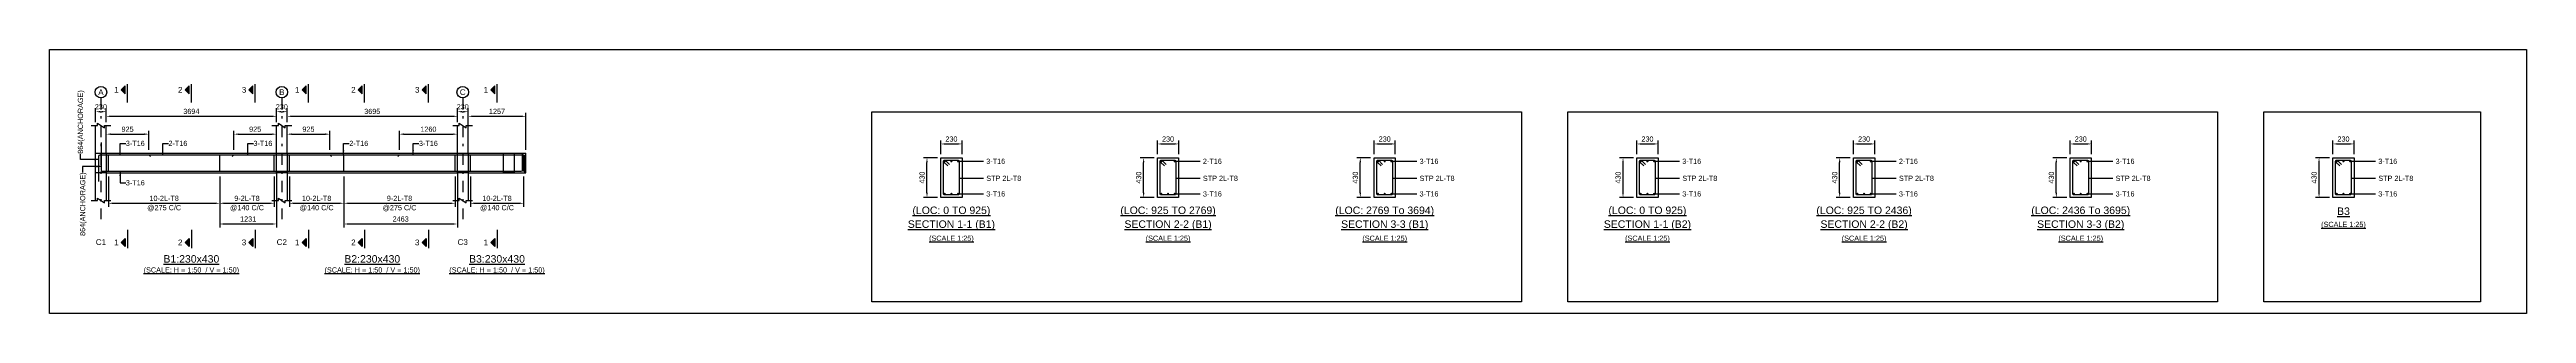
# Model space of a CAD drawing. Header units: inches. Extents: x -2000 to 105472, y -209440 to 3300.
# Drawn here: x -2000 to 105472, y -8160 to 3300 of the extents above; entities that cross this region are included whole.
import ezdxf
from ezdxf.enums import TextEntityAlignment as Align

# ---------------------------------------------------------------- set-up
doc = ezdxf.new("R2010")
doc.units = ezdxf.units.IN
doc.header["$LTSCALE"] = 1000
doc.header["$MEASUREMENT"] = 0
doc.linetypes.add('SCCenter', pattern=[1.2, 0.5, -0.3, 0.1, -0.3])
for name, color, linetype in [('Concrete Line', 2, 'Continuous'), ('Cut Line', 31, 'Continuous'), ('Dimension', 31, 'Continuous'), ('Grid', 8, 'Continuous'), ('Labels', 4, 'Continuous'), ('Labels_Support', 4, 'Continuous'), ('Link', 225, 'Continuous'), ('Reinforcement', 4, 'Continuous'), ('Schedule Border', 60, 'Continuous'), ('Section Mark', 5, 'Continuous'), ('Solid', 25, 'Continuous'), ('Text', 31, 'Continuous'), ('Text_Scale', 31, 'Continuous')]:
    doc.layers.add(name, color=color, linetype=linetype)
doc.styles.add('SC-SansSerif', font='SansSerif')
doc.styles.get("Standard").update_dxf_attribs({"font": 'txt.shx'})
doc.dimstyles.new('SCBBSDimStyl', dxfattribs={"dimtxt": 225, "dimasz": 200, "dimexe": 150, "dimexo": 150, "dimgap": 100, "dimtad": 1, "dimtoh": 1, "dimdec": 0, "dimzin": 0, "dimdsep": 46, "dimtxsty": 'SC-SansSerif', "dimcen": 0.09, "dimclrd": 8, "dimclre": 8, "dimclrt": 31, "dimadec": 0, "dimazin": 0, "dimtfac": 1, "dimtdec": 0, "dimtix": 1, "dimtofl": 0, "dimtmove": 0, "dimatfit": 3, "dimfxl": 1, "dimtolj": 1, "dimtzin": 0, "dimarcsym": 0})
doc.dimstyles.get("Standard").update_dxf_attribs({"dimtxt": 0.18, "dimasz": 200, "dimexe": 0.18, "dimexo": 0.0625, "dimgap": 0.09, "dimtad": 0, "dimtih": 1, "dimtoh": 1, "dimdec": 4, "dimzin": 0, "dimdsep": 46, "dimtxsty": 'Standard', "dimcen": 0.09, "dimadec": 0, "dimazin": 0, "dimtfac": 1, "dimtdec": 4, "dimtofl": 0, "dimtmove": 0, "dimatfit": 3, "dimfxl": 1, "dimtolj": 1, "dimtzin": 0, "dimarcsym": 0})

# ---------------------------------------------------------------- blocks, each defined once
blk = doc.blocks.new('*D0')
at = {"color": 8, "linetype": 'ByBlock', "lineweight": -2}
for p, q in [((560, -2210), (560, -3525)), ((5385, -2210), (5385, -3525)), ((760, -3375), (5185, -3375))]:
    blk.add_line(p, q, dxfattribs=at)
at = {"color": 8}
for points in [[(560, -3375), (760, -3342), (760, -3408)], [(5385, -3375), (5185, -3408), (5185, -3342)]]:
    blk.add_solid(points, dxfattribs=at)
at = {"layer": 'DEFPOINTS', "color": 31}
for p in [(560, -2060), (5385, -2060), (560, -3375)]:
    blk.add_point(p, dxfattribs=at)
at = {"color": 31, "char_height": 225, "attachment_point": 5, "style": 'SC-SansSerif'}
for s, insert in [('\\A1;10-2L-T8', (2973, -3162)), ('\\A1;@275 C/C', (2973, -3588))]:
    blk.add_mtext(s, dxfattribs=dict(at, insert=insert))
blk = doc.blocks.new('*D1')
at = {"color": 8, "linetype": 'ByBlock', "lineweight": -2}
for p, q in [((5385, -2210), (5385, -3525)), ((7748, -2210), (7748, -3525)), ((5585, -3375), (7548, -3375))]:
    blk.add_line(p, q, dxfattribs=at)
at = {"color": 8}
for points in [[(5385, -3375), (5585, -3342), (5585, -3408)], [(7748, -3375), (7548, -3408), (7548, -3342)]]:
    blk.add_solid(points, dxfattribs=at)
at = {"layer": 'DEFPOINTS', "color": 31}
for p in [(5385, -2060), (7748, -2060), (5385, -3375)]:
    blk.add_point(p, dxfattribs=at)
at = {"color": 31, "char_height": 225, "attachment_point": 5, "style": 'SC-SansSerif'}
for s, insert in [('\\A1;9-2L-T8', (6567, -3162)), ('\\A1;@140 C/C', (6567, -3588))]:
    blk.add_mtext(s, dxfattribs=dict(at, insert=insert))
blk = doc.blocks.new('*D2')
at = {"color": 8, "linetype": 'ByBlock', "lineweight": -2}
for p, q in [((5385, -2210), (5385, -4425)), ((7848, -2210), (7848, -4425)), ((5585, -4275), (7648, -4275))]:
    blk.add_line(p, q, dxfattribs=at)
at = {"color": 8}
for points in [[(5385, -4275), (5585, -4242), (5585, -4308)], [(7848, -4275), (7648, -4308), (7648, -4242)]]:
    blk.add_solid(points, dxfattribs=at)
at = {"layer": 'DEFPOINTS', "color": 31}
for p in [(5385, -2060), (7848, -2060), (5385, -4275)]:
    blk.add_point(p, dxfattribs=at)
at = {"color": 31, "insert": (6617, -4062), "char_height": 225, "attachment_point": 5, "style": 'SC-SansSerif'}
blk.add_mtext('\\A1;1231', dxfattribs=at)
blk = doc.blocks.new('*D3')
at = {"color": 8, "linetype": 'ByBlock', "lineweight": -2}
for p, q in [((8408, -2210), (8408, -3525)), ((10771, -2210), (10771, -3525)), ((8608, -3375), (10571, -3375))]:
    blk.add_line(p, q, dxfattribs=at)
at = {"color": 8}
for points in [[(8408, -3375), (8608, -3342), (8608, -3408)], [(10771, -3375), (10571, -3408), (10571, -3342)]]:
    blk.add_solid(points, dxfattribs=at)
at = {"layer": 'DEFPOINTS', "color": 31}
for p in [(8408, -2060), (10771, -2060), (8408, -3375)]:
    blk.add_point(p, dxfattribs=at)
at = {"color": 31, "char_height": 225, "attachment_point": 5, "style": 'SC-SansSerif'}
for s, insert in [('\\A1;10-2L-T8', (9590, -3162)), ('\\A1;@140 C/C', (9590, -3588))]:
    blk.add_mtext(s, dxfattribs=dict(at, insert=insert))
blk = doc.blocks.new('*D4')
at = {"color": 8, "linetype": 'ByBlock', "lineweight": -2}
for p, q in [((10771, -2210), (10771, -3525)), ((15598, -2210), (15598, -3525)), ((10971, -3375), (15398, -3375))]:
    blk.add_line(p, q, dxfattribs=at)
at = {"color": 8}
for points in [[(10771, -3375), (10971, -3342), (10971, -3408)], [(15598, -3375), (15398, -3408), (15398, -3342)]]:
    blk.add_solid(points, dxfattribs=at)
at = {"layer": 'DEFPOINTS', "color": 31}
for p in [(10771, -2060), (15598, -2060), (10771, -3375)]:
    blk.add_point(p, dxfattribs=at)
at = {"color": 31, "char_height": 225, "attachment_point": 5, "style": 'SC-SansSerif'}
for s, insert in [('\\A1;9-2L-T8', (13185, -3162)), ('\\A1;@275 C/C', (13185, -3588))]:
    blk.add_mtext(s, dxfattribs=dict(at, insert=insert))
blk = doc.blocks.new('*D5')
at = {"color": 8, "linetype": 'ByBlock', "lineweight": -2}
for p, q in [((10771, -2210), (10771, -4425)), ((15698, -2210), (15698, -4425)), ((10971, -4275), (15498, -4275))]:
    blk.add_line(p, q, dxfattribs=at)
at = {"color": 8}
for points in [[(10771, -4275), (10971, -4242), (10971, -4308)], [(15698, -4275), (15498, -4308), (15498, -4242)]]:
    blk.add_solid(points, dxfattribs=at)
at = {"layer": 'DEFPOINTS', "color": 31}
for p in [(10771, -2060), (15698, -2060), (10771, -4275)]:
    blk.add_point(p, dxfattribs=at)
at = {"color": 31, "insert": (13235, -4062), "char_height": 225, "attachment_point": 5, "style": 'SC-SansSerif'}
blk.add_mtext('\\A1;2463', dxfattribs=at)
blk = doc.blocks.new('*D6')
at = {"color": 8, "linetype": 'ByBlock', "lineweight": -2}
for p, q in [((16258, -2210), (16258, -3525)), ((18572, -2210), (18572, -3525)), ((16458, -3375), (18372, -3375))]:
    blk.add_line(p, q, dxfattribs=at)
at = {"color": 8}
for points in [[(16258, -3375), (16458, -3342), (16458, -3408)], [(18572, -3375), (18372, -3408), (18372, -3342)]]:
    blk.add_solid(points, dxfattribs=at)
at = {"layer": 'DEFPOINTS', "color": 31}
for p in [(16258, -2060), (18572, -2060), (16258, -3375)]:
    blk.add_point(p, dxfattribs=at)
at = {"color": 31, "char_height": 225, "attachment_point": 5, "style": 'SC-SansSerif'}
for s, insert in [('\\A1;10-2L-T8', (17415, -3162)), ('\\A1;@140 C/C', (17415, -3588))]:
    blk.add_mtext(s, dxfattribs=dict(at, insert=insert))
blk = doc.blocks.new('*D7')
at = {"color": 8, "linetype": 'ByBlock', "lineweight": -2}
for p, q in [((460, -1050), (460, -225)), ((660, -375), (2110, -375)), ((2310, -1050), (2310, -225))]:
    blk.add_line(p, q, dxfattribs=at)
at = {"color": 8}
for points in [[(460, -375), (660, -342), (660, -408)], [(2310, -375), (2110, -408), (2110, -342)]]:
    blk.add_solid(points, dxfattribs=at)
at = {"layer": 'DEFPOINTS', "color": 31}
for p in [(460, -375), (460, -1200), (2310, -1200)]:
    blk.add_point(p, dxfattribs=at)
at = {"color": 31, "insert": (1385, -162), "char_height": 225, "attachment_point": 5, "style": 'SC-SansSerif'}
blk.add_mtext('\\A1;925', dxfattribs=at)
blk = doc.blocks.new('*D8')
at = {"color": 8, "linetype": 'ByBlock', "lineweight": -2}
for p, q in [((5997, -1050), (5997, -225)), ((6197, -375), (7647, -375)), ((7847, -1050), (7847, -225))]:
    blk.add_line(p, q, dxfattribs=at)
at = {"color": 8}
for points in [[(5997, -375), (6197, -342), (6197, -408)], [(7847, -375), (7647, -408), (7647, -342)]]:
    blk.add_solid(points, dxfattribs=at)
at = {"layer": 'DEFPOINTS', "color": 31}
for p in [(5997, -375), (5997, -1200), (7847, -1200)]:
    blk.add_point(p, dxfattribs=at)
at = {"color": 31, "insert": (6922, -162), "char_height": 225, "attachment_point": 5, "style": 'SC-SansSerif'}
blk.add_mtext('\\A1;925', dxfattribs=at)
blk = doc.blocks.new('*D9')
at = {"color": 8, "linetype": 'ByBlock', "lineweight": -2}
for p, q in [((8308, -1050), (8308, -225)), ((8508, -375), (9958, -375)), ((10158, -1050), (10158, -225))]:
    blk.add_line(p, q, dxfattribs=at)
at = {"color": 8}
for points in [[(8308, -375), (8508, -342), (8508, -408)], [(10158, -375), (9958, -408), (9958, -342)]]:
    blk.add_solid(points, dxfattribs=at)
at = {"layer": 'DEFPOINTS', "color": 31}
for p in [(8308, -375), (8308, -1200), (10158, -1200)]:
    blk.add_point(p, dxfattribs=at)
at = {"color": 31, "insert": (9233, -162), "char_height": 225, "attachment_point": 5, "style": 'SC-SansSerif'}
blk.add_mtext('\\A1;925', dxfattribs=at)
blk = doc.blocks.new('*D10')
at = {"color": 8, "linetype": 'ByBlock', "lineweight": -2}
for p, q in [((13179, -1050), (13179, -225)), ((13379, -375), (15499, -375)), ((15699, -1050), (15699, -225))]:
    blk.add_line(p, q, dxfattribs=at)
at = {"color": 8}
for points in [[(13179, -375), (13379, -342), (13379, -408)], [(15699, -375), (15499, -408), (15499, -342)]]:
    blk.add_solid(points, dxfattribs=at)
at = {"layer": 'DEFPOINTS', "color": 31}
for p in [(13179, -375), (13179, -1200), (15699, -1200)]:
    blk.add_point(p, dxfattribs=at)
at = {"color": 31, "insert": (14439, -162), "char_height": 225, "attachment_point": 5, "style": 'SC-SansSerif'}
blk.add_mtext('\\A1;1260', dxfattribs=at)
blk = doc.blocks.new('*D11')
at = {"color": 8, "linetype": 'ByBlock', "lineweight": -2}
for p, q in [((36672, -1250), (36672, -650)), ((36872, -800), (37392, -800)), ((37592, -1250), (37592, -650))]:
    blk.add_line(p, q, dxfattribs=at)
at = {"color": 8}
for points in [[(36672, -800), (36872, -767), (36872, -833)], [(37592, -800), (37392, -833), (37392, -767)]]:
    blk.add_solid(points, dxfattribs=at)
at = {"layer": 'DEFPOINTS', "color": 31}
for p in [(36672, -800), (36672, -1400), (37592, -1400)]:
    blk.add_point(p, dxfattribs=at)
at = {"color": 31, "insert": (37132, -588), "char_height": 225, "attachment_point": 5, "style": 'SC-SansSerif'}
blk.add_mtext('\\A1;230', dxfattribs=at)
blk = doc.blocks.new('*D12')
at = {"color": 8, "linetype": 'ByBlock', "lineweight": -2}
for p, q in [((36522, -1400), (35922, -1400)), ((36072, -2920), (36072, -1600)), ((36522, -3120), (35922, -3120))]:
    blk.add_line(p, q, dxfattribs=at)
at = {"color": 8}
for points in [[(36072, -1400), (36105, -1600), (36038, -1600)], [(36072, -3120), (36038, -2920), (36105, -2920)]]:
    blk.add_solid(points, dxfattribs=at)
at = {"layer": 'DEFPOINTS', "color": 31}
for p in [(36672, -1400), (36072, -3120), (36672, -3120)]:
    blk.add_point(p, dxfattribs=at)
at = {"color": 31, "insert": (35859, -2260), "char_height": 225, "attachment_point": 5, "rotation": 90, "style": 'SC-SansSerif'}
blk.add_mtext('\\A1;430', dxfattribs=at)
blk = doc.blocks.new('*D13')
at = {"color": 8, "linetype": 'ByBlock', "lineweight": -2}
for p, q in [((46072, -1250), (46072, -650)), ((46272, -800), (46792, -800)), ((46992, -1250), (46992, -650))]:
    blk.add_line(p, q, dxfattribs=at)
at = {"color": 8}
for points in [[(46072, -800), (46272, -767), (46272, -833)], [(46992, -800), (46792, -833), (46792, -767)]]:
    blk.add_solid(points, dxfattribs=at)
at = {"layer": 'DEFPOINTS', "color": 31}
for p in [(46072, -800), (46072, -1400), (46992, -1400)]:
    blk.add_point(p, dxfattribs=at)
at = {"color": 31, "insert": (46532, -588), "char_height": 225, "attachment_point": 5, "style": 'SC-SansSerif'}
blk.add_mtext('\\A1;230', dxfattribs=at)
blk = doc.blocks.new('*D14')
at = {"color": 8, "linetype": 'ByBlock', "lineweight": -2}
for p, q in [((45922, -1400), (45322, -1400)), ((45472, -2920), (45472, -1600)), ((45922, -3120), (45322, -3120))]:
    blk.add_line(p, q, dxfattribs=at)
at = {"color": 8}
for points in [[(45472, -1400), (45505, -1600), (45438, -1600)], [(45472, -3120), (45438, -2920), (45505, -2920)]]:
    blk.add_solid(points, dxfattribs=at)
at = {"layer": 'DEFPOINTS', "color": 31}
for p in [(46072, -1400), (45472, -3120), (46072, -3120)]:
    blk.add_point(p, dxfattribs=at)
at = {"color": 31, "insert": (45259, -2260), "char_height": 225, "attachment_point": 5, "rotation": 90, "style": 'SC-SansSerif'}
blk.add_mtext('\\A1;430', dxfattribs=at)
blk = doc.blocks.new('*D15')
at = {"color": 8, "linetype": 'ByBlock', "lineweight": -2}
for p, q in [((55472, -1250), (55472, -650)), ((55672, -800), (56192, -800)), ((56392, -1250), (56392, -650))]:
    blk.add_line(p, q, dxfattribs=at)
at = {"color": 8}
for points in [[(55472, -800), (55672, -767), (55672, -833)], [(56392, -800), (56192, -833), (56192, -767)]]:
    blk.add_solid(points, dxfattribs=at)
at = {"layer": 'DEFPOINTS', "color": 31}
for p in [(55472, -800), (55472, -1400), (56392, -1400)]:
    blk.add_point(p, dxfattribs=at)
at = {"color": 31, "insert": (55932, -588), "char_height": 225, "attachment_point": 5, "style": 'SC-SansSerif'}
blk.add_mtext('\\A1;230', dxfattribs=at)
blk = doc.blocks.new('*D16')
at = {"color": 8, "linetype": 'ByBlock', "lineweight": -2}
for p, q in [((55322, -1400), (54722, -1400)), ((54872, -2920), (54872, -1600)), ((55322, -3120), (54722, -3120))]:
    blk.add_line(p, q, dxfattribs=at)
at = {"color": 8}
for points in [[(54872, -1400), (54905, -1600), (54838, -1600)], [(54872, -3120), (54838, -2920), (54905, -2920)]]:
    blk.add_solid(points, dxfattribs=at)
at = {"layer": 'DEFPOINTS', "color": 31}
for p in [(55472, -1400), (54872, -3120), (55472, -3120)]:
    blk.add_point(p, dxfattribs=at)
at = {"color": 31, "insert": (54659, -2260), "char_height": 225, "attachment_point": 5, "rotation": 90, "style": 'SC-SansSerif'}
blk.add_mtext('\\A1;430', dxfattribs=at)
blk = doc.blocks.new('*D17')
at = {"color": 8, "linetype": 'ByBlock', "lineweight": -2}
for p, q in [((66872, -1250), (66872, -650)), ((67072, -800), (67592, -800)), ((67792, -1250), (67792, -650))]:
    blk.add_line(p, q, dxfattribs=at)
at = {"color": 8}
for points in [[(66872, -800), (67072, -767), (67072, -833)], [(67792, -800), (67592, -833), (67592, -767)]]:
    blk.add_solid(points, dxfattribs=at)
at = {"layer": 'DEFPOINTS', "color": 31}
for p in [(66872, -800), (66872, -1400), (67792, -1400)]:
    blk.add_point(p, dxfattribs=at)
at = {"color": 31, "insert": (67332, -588), "char_height": 225, "attachment_point": 5, "style": 'SC-SansSerif'}
blk.add_mtext('\\A1;230', dxfattribs=at)
blk = doc.blocks.new('*D18')
at = {"color": 8, "linetype": 'ByBlock', "lineweight": -2}
for p, q in [((66722, -1400), (66122, -1400)), ((66272, -2920), (66272, -1600)), ((66722, -3120), (66122, -3120))]:
    blk.add_line(p, q, dxfattribs=at)
at = {"color": 8}
for points in [[(66272, -1400), (66305, -1600), (66238, -1600)], [(66272, -3120), (66238, -2920), (66305, -2920)]]:
    blk.add_solid(points, dxfattribs=at)
at = {"layer": 'DEFPOINTS', "color": 31}
for p in [(66872, -1400), (66272, -3120), (66872, -3120)]:
    blk.add_point(p, dxfattribs=at)
at = {"color": 31, "insert": (66059, -2260), "char_height": 225, "attachment_point": 5, "rotation": 90, "style": 'SC-SansSerif'}
blk.add_mtext('\\A1;430', dxfattribs=at)
blk = doc.blocks.new('*D19')
at = {"color": 8, "linetype": 'ByBlock', "lineweight": -2}
for p, q in [((76272, -1250), (76272, -650)), ((76472, -800), (76992, -800)), ((77192, -1250), (77192, -650))]:
    blk.add_line(p, q, dxfattribs=at)
at = {"color": 8}
for points in [[(76272, -800), (76472, -767), (76472, -833)], [(77192, -800), (76992, -833), (76992, -767)]]:
    blk.add_solid(points, dxfattribs=at)
at = {"layer": 'DEFPOINTS', "color": 31}
for p in [(76272, -800), (76272, -1400), (77192, -1400)]:
    blk.add_point(p, dxfattribs=at)
at = {"color": 31, "insert": (76732, -588), "char_height": 225, "attachment_point": 5, "style": 'SC-SansSerif'}
blk.add_mtext('\\A1;230', dxfattribs=at)
blk = doc.blocks.new('*D20')
at = {"color": 8, "linetype": 'ByBlock', "lineweight": -2}
for p, q in [((76122, -1400), (75522, -1400)), ((75672, -2920), (75672, -1600)), ((76122, -3120), (75522, -3120))]:
    blk.add_line(p, q, dxfattribs=at)
at = {"color": 8}
for points in [[(75672, -1400), (75705, -1600), (75638, -1600)], [(75672, -3120), (75638, -2920), (75705, -2920)]]:
    blk.add_solid(points, dxfattribs=at)
at = {"layer": 'DEFPOINTS', "color": 31}
for p in [(76272, -1400), (75672, -3120), (76272, -3120)]:
    blk.add_point(p, dxfattribs=at)
at = {"color": 31, "insert": (75459, -2260), "char_height": 225, "attachment_point": 5, "rotation": 90, "style": 'SC-SansSerif'}
blk.add_mtext('\\A1;430', dxfattribs=at)
blk = doc.blocks.new('*D21')
at = {"color": 8, "linetype": 'ByBlock', "lineweight": -2}
for p, q in [((85672, -1250), (85672, -650)), ((85872, -800), (86392, -800)), ((86592, -1250), (86592, -650))]:
    blk.add_line(p, q, dxfattribs=at)
at = {"color": 8}
for points in [[(85672, -800), (85872, -767), (85872, -833)], [(86592, -800), (86392, -833), (86392, -767)]]:
    blk.add_solid(points, dxfattribs=at)
at = {"layer": 'DEFPOINTS', "color": 31}
for p in [(85672, -800), (85672, -1400), (86592, -1400)]:
    blk.add_point(p, dxfattribs=at)
at = {"color": 31, "insert": (86132, -588), "char_height": 225, "attachment_point": 5, "style": 'SC-SansSerif'}
blk.add_mtext('\\A1;230', dxfattribs=at)
blk = doc.blocks.new('*D22')
at = {"color": 8, "linetype": 'ByBlock', "lineweight": -2}
for p, q in [((85522, -1400), (84922, -1400)), ((85072, -2920), (85072, -1600)), ((85522, -3120), (84922, -3120))]:
    blk.add_line(p, q, dxfattribs=at)
at = {"color": 8}
for points in [[(85072, -1400), (85105, -1600), (85038, -1600)], [(85072, -3120), (85038, -2920), (85105, -2920)]]:
    blk.add_solid(points, dxfattribs=at)
at = {"layer": 'DEFPOINTS', "color": 31}
for p in [(85672, -1400), (85072, -3120), (85672, -3120)]:
    blk.add_point(p, dxfattribs=at)
at = {"color": 31, "insert": (84859, -2260), "char_height": 225, "attachment_point": 5, "rotation": 90, "style": 'SC-SansSerif'}
blk.add_mtext('\\A1;430', dxfattribs=at)
blk = doc.blocks.new('*D23')
at = {"color": 8, "linetype": 'ByBlock', "lineweight": -2}
for p, q in [((97072, -1250), (97072, -650)), ((97272, -800), (97792, -800)), ((97992, -1250), (97992, -650))]:
    blk.add_line(p, q, dxfattribs=at)
at = {"color": 8}
for points in [[(97072, -800), (97272, -767), (97272, -833)], [(97992, -800), (97792, -833), (97792, -767)]]:
    blk.add_solid(points, dxfattribs=at)
at = {"layer": 'DEFPOINTS', "color": 31}
for p in [(97072, -800), (97072, -1400), (97992, -1400)]:
    blk.add_point(p, dxfattribs=at)
at = {"color": 31, "insert": (97532, -588), "char_height": 225, "attachment_point": 5, "style": 'SC-SansSerif'}
blk.add_mtext('\\A1;230', dxfattribs=at)
blk = doc.blocks.new('*D24')
at = {"color": 8, "linetype": 'ByBlock', "lineweight": -2}
for p, q in [((96922, -1400), (96322, -1400)), ((96472, -2920), (96472, -1600)), ((96922, -3120), (96322, -3120))]:
    blk.add_line(p, q, dxfattribs=at)
at = {"color": 8}
for points in [[(96472, -1400), (96505, -1600), (96438, -1600)], [(96472, -3120), (96438, -2920), (96505, -2920)]]:
    blk.add_solid(points, dxfattribs=at)
at = {"layer": 'DEFPOINTS', "color": 31}
for p in [(97072, -1400), (96472, -3120), (97072, -3120)]:
    blk.add_point(p, dxfattribs=at)
at = {"color": 31, "insert": (96259, -2260), "char_height": 225, "attachment_point": 5, "rotation": 90, "style": 'SC-SansSerif'}
blk.add_mtext('\\A1;430', dxfattribs=at)
blk = doc.blocks.new('*D25')
at = {"color": 8, "linetype": 'ByBlock', "lineweight": -2}
for p, q in [((460, 150), (460, 550)), ((660, 400), (7648, 400)), ((7848, 150), (7848, 550))]:
    blk.add_line(p, q, dxfattribs=at)
at = {"color": 8}
for points in [[(460, 400), (660, 433), (660, 367)], [(7848, 400), (7648, 367), (7648, 433)]]:
    blk.add_solid(points, dxfattribs=at)
at = {"layer": 'DEFPOINTS', "color": 31}
for p in [(460, 400), (460, 0), (7848, 0)]:
    blk.add_point(p, dxfattribs=at)
at = {"color": 31, "insert": (4154, 612), "char_height": 225, "attachment_point": 5, "style": 'SC-SansSerif'}
blk.add_mtext('\\A1;3694', dxfattribs=at)
blk = doc.blocks.new('*D26')
at = {"color": 8, "linetype": 'ByBlock', "lineweight": -2}
for p, q in [((8308, 150), (8308, 550)), ((8508, 400), (15498, 400)), ((15698, 150), (15698, 550))]:
    blk.add_line(p, q, dxfattribs=at)
at = {"color": 8}
for points in [[(8308, 400), (8508, 433), (8508, 367)], [(15698, 400), (15498, 367), (15498, 433)]]:
    blk.add_solid(points, dxfattribs=at)
at = {"layer": 'DEFPOINTS', "color": 31}
for p in [(8308, 400), (8308, 0), (15698, 0)]:
    blk.add_point(p, dxfattribs=at)
at = {"color": 31, "insert": (12003, 612), "char_height": 225, "attachment_point": 5, "style": 'SC-SansSerif'}
blk.add_mtext('\\A1;3695', dxfattribs=at)
blk = doc.blocks.new('*D27')
at = {"color": 8, "linetype": 'ByBlock', "lineweight": -2}
for p, q in [((16158, 150), (16158, 550)), ((16358, 400), (18472, 400)), ((18672, -1050), (18672, 550))]:
    blk.add_line(p, q, dxfattribs=at)
at = {"color": 8}
for points in [[(16158, 400), (16358, 433), (16358, 367)], [(18672, 400), (18472, 367), (18472, 433)]]:
    blk.add_solid(points, dxfattribs=at)
at = {"layer": 'DEFPOINTS', "color": 31}
for p in [(16158, 400), (16158, 0), (18672, -1200)]:
    blk.add_point(p, dxfattribs=at)
at = {"color": 31, "insert": (17415, 612), "char_height": 225, "attachment_point": 5, "style": 'SC-SansSerif'}
blk.add_mtext('\\A1;1257', dxfattribs=at)
blk = doc.blocks.new('*D28')
at = {"color": 8, "linetype": 'ByBlock', "lineweight": -2}
for p, q in [((0, 150), (0, 750)), ((200, 600), (260, 600)), ((460, 150), (460, 750))]:
    blk.add_line(p, q, dxfattribs=at)
at = {"color": 8}
for points in [[(0, 600), (200, 633), (200, 567)], [(460, 600), (260, 567), (260, 633)]]:
    blk.add_solid(points, dxfattribs=at)
at = {"layer": 'DEFPOINTS', "color": 31}
for p in [(0, 600), (0, 0), (460, 0)]:
    blk.add_point(p, dxfattribs=at)
at = {"color": 31, "insert": (230, 812), "char_height": 225, "attachment_point": 5, "style": 'SC-SansSerif'}
blk.add_mtext('\\A1;230', dxfattribs=at)
blk = doc.blocks.new('*D29')
at = {"color": 8, "linetype": 'ByBlock', "lineweight": -2}
for p, q in [((7848, 150), (7848, 750)), ((8048, 600), (8108, 600)), ((8308, 150), (8308, 750))]:
    blk.add_line(p, q, dxfattribs=at)
at = {"color": 8}
for points in [[(7848, 600), (8048, 633), (8048, 567)], [(8308, 600), (8108, 567), (8108, 633)]]:
    blk.add_solid(points, dxfattribs=at)
at = {"layer": 'DEFPOINTS', "color": 31}
for p in [(7848, 600), (7848, 0), (8308, 0)]:
    blk.add_point(p, dxfattribs=at)
at = {"color": 31, "insert": (8078, 812), "char_height": 225, "attachment_point": 5, "style": 'SC-SansSerif'}
blk.add_mtext('\\A1;230', dxfattribs=at)
blk = doc.blocks.new('*D30')
at = {"color": 8, "linetype": 'ByBlock', "lineweight": -2}
for p, q in [((15698, 150), (15698, 750)), ((15898, 600), (15958, 600)), ((16158, -1050), (16158, 750))]:
    blk.add_line(p, q, dxfattribs=at)
at = {"color": 8}
for points in [[(15698, 600), (15898, 633), (15898, 567)], [(16158, 600), (15958, 567), (15958, 633)]]:
    blk.add_solid(points, dxfattribs=at)
at = {"layer": 'DEFPOINTS', "color": 31}
for p in [(15698, 600), (15698, 0), (16158, -1200)]:
    blk.add_point(p, dxfattribs=at)
at = {"color": 31, "insert": (15928, 812), "char_height": 225, "attachment_point": 5, "style": 'SC-SansSerif'}
blk.add_mtext('\\A1;230', dxfattribs=at)

msp = doc.modelspace()

# ---------------------------------------------------------------- hatches: boundary and pattern name
at = {"layer": 'Solid'}
for points in [[(1285, 1725), (1110, 1550), (1285, 1375), (1285, 1725)], [(4054, 1725), (3879, 1550), (4054, 1375), (4054, 1725)], [(6823, 1725), (6648, 1550), (6823, 1375), (6823, 1725)], [(9133, 1725), (8958, 1550), (9133, 1375), (9133, 1725)], [(11568.5, 1725), (11393.5, 1550), (11568.5, 1375), (11568.5, 1725)], [(14338.5, 1725), (14163.5, 1550), (14338.5, 1375), (14338.5, 1725)], [(17315.5, 1725), (17140.5, 1550), (17315.5, 1375), (17315.5, 1725)], [(1285, -5250), (1110, -5075), (1285, -4900), (1285, -5250)], [(4054, -5250), (3879, -5075), (4054, -4900), (4054, -5250)], [(6823, -5250), (6648, -5075), (6823, -4900), (6823, -5250)], [(9133, -5250), (8958, -5075), (9133, -4900), (9133, -5250)], [(11568.5, -5250), (11393.5, -5075), (11568.5, -4900), (11568.5, -5250)], [(14338.5, -5250), (14163.5, -5075), (14338.5, -4900), (14338.5, -5250)], [(17315.5, -5250), (17140.5, -5075), (17315.5, -4900), (17315.5, -5250)]]:
    msp.add_hatch(color=256, dxfattribs=at).paths.add_polyline_path(points, flags=0)

# ---------------------------------------------------------------- linework, layer by layer
at = {"layer": 'Concrete Line'}
for p, q in [((0, -3260), (0, 0)), ((460, -1200), (460, 0)), ((7848, -1200), (7848, 0)), ((8308, -1200), (8308, 0)), ((15698, -1200), (15698, 0)), ((16158, -1200), (16158, 0)), ((460, -2060), (460, -3260)), ((7848, -2060), (7848, -3260)), ((8308, -2060), (8308, -3260)), ((15698, -2060), (15698, -3260)), ((16158, -2060), (16158, -3260)), ((18672, -2060), (18672, -1200))]:
    msp.add_line(p, q, dxfattribs=at)
for points in [[(0, -1200), (460, -1200), (460, -1200), (460, -2060), (460, -2060), (0, -2060), (0, -2060), (0, -1200)], [(7848, -1200), (8308, -1200), (8308, -1200), (8308, -2060), (8308, -2060), (7848, -2060), (7848, -2060), (7848, -1200)], [(15698, -1200), (16158, -1200), (16158, -1200), (16158, -2060), (16158, -2060), (15698, -2060), (15698, -2060), (15698, -1200)], [(17698, -1200), (18158, -1200), (18158, -1200), (18158, -2060), (18158, -2060), (17698, -2060), (17698, -2060), (17698, -1200)], [(36671.5, -1400), (37591.5, -1400), (37591.5, -3120), (36671.5, -3120)], [(46071.5, -1400), (46991.5, -1400), (46991.5, -3120), (46071.5, -3120)], [(55471.5, -1400), (56391.5, -1400), (56391.5, -3120), (55471.5, -3120)], [(66871.5, -1400), (67791.5, -1400), (67791.5, -3120), (66871.5, -3120)], [(76271.5, -1400), (77191.5, -1400), (77191.5, -3120), (76271.5, -3120)], [(85671.5, -1400), (86591.5, -1400), (86591.5, -3120), (85671.5, -3120)], [(97071.5, -1400), (97991.5, -1400), (97991.5, -3120), (97071.5, -3120)]]:
    msp.add_lwpolyline(points, close=True, dxfattribs=at)
for points in [[(460, -1200), (7848, -1200)], [(460, -2060), (7848, -2060)], [(8308, -1200), (15698, -1200)], [(8308, -2060), (15698, -2060)], [(16158, -1200), (18672, -1200)], [(16158, -2060), (18672, -2060)]]:
    msp.add_lwpolyline(points, dxfattribs=at)
at = {"layer": 'Cut Line'}
for points in [[(-200, 0), (80, 0), (80, 100), (380, -100), (380, 0), (660, 0)], [(7648, 0), (7928, 0), (7928, 100), (8228, -100), (8228, 0), (8508, 0)], [(15498, 0), (15778, 0), (15778, 100), (16078, -100), (16078, 0), (16358, 0)], [(-200, -3260), (80, -3260), (80, -3160), (380, -3360), (380, -3260), (660, -3260)], [(7648, -3260), (7928, -3260), (7928, -3160), (8228, -3360), (8228, -3260), (8508, -3260)], [(15498, -3260), (15778, -3260), (15778, -3160), (16078, -3360), (16078, -3260), (16358, -3260)]]:
    msp.add_lwpolyline(points, dxfattribs=at)
at = {"layer": 'Grid', "linetype": 'SCCenter'}
for p, q in [((230, 1200), (230, -4060)), ((8078, 1200), (8078, -4060)), ((15928, 1200), (15928, -4060))]:
    msp.add_line(p, q, dxfattribs=at)
at = {"layer": 'Grid'}
for centre in [(230, 1450), (8078, 1450), (15928, 1450)]:
    msp.add_circle(centre, 250, dxfattribs=at)
at = {"layer": 'Link'}
for p, q in [((560, -2000), (560, -1260)), ((5385.3, -2000), (5385.3, -1260)), ((7748, -2000), (7748, -1260)), ((8408, -2000), (8408, -1260)), ((10771.3, -2000), (10771.3, -1260)), ((15598, -2000), (15598, -1260)), ((16258, -2000), (16258, -1260)), ((18572, -2000), (18572, -1260))]:
    msp.add_line(p, q, dxfattribs=at)
for points in [[(36975.3, -1755.6), (36805.6, -1585.9, -0.66817864), (36839.5, -1504), (37423.5, -1504, -0.41421356), (37471.5, -1552), (37471.5, -2968, -0.41421356), (37423.5, -3016), (36839.5, -3016, -0.41421356), (36791.5, -2968), (36791.5, -1552, -0.66817864), (36873.4, -1518.1), (37043.2, -1687.8)], [(46375.3, -1755.6), (46205.6, -1585.9, -0.66817864), (46239.5, -1504), (46823.5, -1504, -0.41421356), (46871.5, -1552), (46871.5, -2968, -0.41421356), (46823.5, -3016), (46239.5, -3016, -0.41421356), (46191.5, -2968), (46191.5, -1552, -0.66817864), (46273.4, -1518.1), (46443.2, -1687.8)], [(55775.3, -1755.6), (55605.6, -1585.9, -0.66817864), (55639.5, -1504), (56223.5, -1504, -0.41421356), (56271.5, -1552), (56271.5, -2968, -0.41421356), (56223.5, -3016), (55639.5, -3016, -0.41421356), (55591.5, -2968), (55591.5, -1552, -0.66817864), (55673.4, -1518.1), (55843.2, -1687.8)], [(67175.3, -1755.6), (67005.6, -1585.9, -0.66817864), (67039.5, -1504), (67623.5, -1504, -0.41421356), (67671.5, -1552), (67671.5, -2968, -0.41421356), (67623.5, -3016), (67039.5, -3016, -0.41421356), (66991.5, -2968), (66991.5, -1552, -0.66817864), (67073.4, -1518.1), (67243.2, -1687.8)], [(76575.3, -1755.6), (76405.6, -1585.9, -0.66817864), (76439.5, -1504), (77023.5, -1504, -0.41421356), (77071.5, -1552), (77071.5, -2968, -0.41421356), (77023.5, -3016), (76439.5, -3016, -0.41421356), (76391.5, -2968), (76391.5, -1552, -0.66817864), (76473.4, -1518.1), (76643.2, -1687.8)], [(85975.3, -1755.6), (85805.6, -1585.9, -0.66817864), (85839.5, -1504), (86423.5, -1504, -0.41421356), (86471.5, -1552), (86471.5, -2968, -0.41421356), (86423.5, -3016), (85839.5, -3016, -0.41421356), (85791.5, -2968), (85791.5, -1552, -0.66817864), (85873.4, -1518.1), (86043.2, -1687.8)], [(97375.3, -1755.6), (97205.6, -1585.9, -0.66817864), (97239.5, -1504), (97823.5, -1504, -0.41421356), (97871.5, -1552), (97871.5, -2968, -0.41421356), (97823.5, -3016), (97239.5, -3016, -0.41421356), (97191.5, -2968), (97191.5, -1552, -0.66817864), (97273.4, -1518.1), (97443.2, -1687.8)]]:
    msp.add_lwpolyline(points, format="xyb", dxfattribs=at)
at = {"layer": 'Reinforcement'}
for points in [[(236, -736), (236, -1934, 0.41421356), (286, -1984), (18465, -1984, 0.41421352), (18515, -1934), (18515, -1230)], [(140, -2428), (140, -1326, -0.41421356), (190, -1276), (2310, -1276), (2380.7, -1346.7)], [(140, -2428), (140, -1326, -0.41421356), (190, -1276), (18561.5, -1276, -0.41421348), (18611.5, -1326), (18611.5, -2030)], [(13106.8, -1346.7), (13177.5, -1276), (18561.5, -1276, -0.41421348), (18611.5, -1326), (18611.5, -2030)]]:
    msp.add_lwpolyline(points, format="xyb", dxfattribs=at)
msp.add_lwpolyline([(5926.3, -1346.7), (5997, -1276), (10157, -1276), (10227.7, -1346.7)], dxfattribs=at)
at = {"layer": 'Reinforcement', "const_width": 48}
for points in [[(36815.5, -1552, 1), (36863.5, -1552, 1)], [(37107.5, -1552, 1), (37155.5, -1552, 1)], [(37399.5, -1552, 1), (37447.5, -1552, 1)], [(46215.5, -1552, 1), (46263.5, -1552, 1)], [(46799.5, -1552, 1), (46847.5, -1552, 1)], [(55615.5, -1552, 1), (55663.5, -1552, 1)], [(55907.5, -1552, 1), (55955.5, -1552, 1)], [(56199.5, -1552, 1), (56247.5, -1552, 1)], [(67015.5, -1552, 1), (67063.5, -1552, 1)], [(67307.5, -1552, 1), (67355.5, -1552, 1)], [(67599.5, -1552, 1), (67647.5, -1552, 1)], [(76415.5, -1552, 1), (76463.5, -1552, 1)], [(76999.5, -1552, 1), (77047.5, -1552, 1)], [(85815.5, -1552, 1), (85863.5, -1552, 1)], [(86107.5, -1552, 1), (86155.5, -1552, 1)], [(86399.5, -1552, 1), (86447.5, -1552, 1)], [(97215.5, -1552, 1), (97263.5, -1552, 1)], [(97507.5, -1552, 1), (97555.5, -1552, 1)], [(97799.5, -1552, 1), (97847.5, -1552, 1)], [(36815.5, -2968, 1), (36863.5, -2968, 1)], [(37107.5, -2968, 1), (37155.5, -2968, 1)], [(37399.5, -2968, 1), (37447.5, -2968, 1)], [(46215.5, -2968, 1), (46263.5, -2968, 1)], [(46507.5, -2968, 1), (46555.5, -2968, 1)], [(46799.5, -2968, 1), (46847.5, -2968, 1)], [(55615.5, -2968, 1), (55663.5, -2968, 1)], [(55907.5, -2968, 1), (55955.5, -2968, 1)], [(56199.5, -2968, 1), (56247.5, -2968, 1)], [(67015.5, -2968, 1), (67063.5, -2968, 1)], [(67307.5, -2968, 1), (67355.5, -2968, 1)], [(67599.5, -2968, 1), (67647.5, -2968, 1)], [(76415.5, -2968, 1), (76463.5, -2968, 1)], [(76707.5, -2968, 1), (76755.5, -2968, 1)], [(76999.5, -2968, 1), (77047.5, -2968, 1)], [(85815.5, -2968, 1), (85863.5, -2968, 1)], [(86107.5, -2968, 1), (86155.5, -2968, 1)], [(86399.5, -2968, 1), (86447.5, -2968, 1)], [(97215.5, -2968, 1), (97263.5, -2968, 1)], [(97507.5, -2968, 1), (97555.5, -2968, 1)], [(97799.5, -2968, 1), (97847.5, -2968, 1)]]:
    msp.add_lwpolyline(points, format="xyb", close=True, dxfattribs=at)
at = {"layer": 'Schedule Border'}
for points in [[(-2000, 3300), (105471.5, 3300), (105471.5, -8160), (-2000, -8160)], [(33671.5, 600), (61871.5, 600), (61871.5, -7660), (33671.5, -7660)], [(63871.5, 600), (92071.5, 600), (92071.5, -7660), (63871.5, -7660)], [(94071.5, 600), (103471.5, 600), (103471.5, -7660), (94071.5, -7660)]]:
    msp.add_lwpolyline(points, close=True, dxfattribs=at)
at = {"layer": 'Section Mark'}
for points in [[(1285, 1725), (1110, 1550), (1285, 1375), (1285, 1725)], [(1385, 1000), (1385, 1800)], [(4054, 1725), (3879, 1550), (4054, 1375), (4054, 1725)], [(4154, 1000), (4154, 1800)], [(6823, 1725), (6648, 1550), (6823, 1375), (6823, 1725)], [(6923, 1000), (6923, 1800)], [(9133, 1725), (8958, 1550), (9133, 1375), (9133, 1725)], [(9233, 1000), (9233, 1800)], [(11568.5, 1725), (11393.5, 1550), (11568.5, 1375), (11568.5, 1725)], [(11668.5, 1000), (11668.5, 1800)], [(14338.5, 1725), (14163.5, 1550), (14338.5, 1375), (14338.5, 1725)], [(14438.5, 1000), (14438.5, 1800)], [(17315.5, 1725), (17140.5, 1550), (17315.5, 1375), (17315.5, 1725)], [(17415.5, 1000), (17415.5, 1800)], [(1285, -5250), (1110, -5075), (1285, -4900), (1285, -5250)], [(1385, -4525), (1385, -5325)], [(4054, -5250), (3879, -5075), (4054, -4900), (4054, -5250)], [(4154, -4525), (4154, -5325)], [(6823, -5250), (6648, -5075), (6823, -4900), (6823, -5250)], [(6923, -4525), (6923, -5325)], [(9133, -5250), (8958, -5075), (9133, -4900), (9133, -5250)], [(9233, -4525), (9233, -5325)], [(11568.5, -5250), (11393.5, -5075), (11568.5, -4900), (11568.5, -5250)], [(11668.5, -4525), (11668.5, -5325)], [(14338.5, -5250), (14163.5, -5075), (14338.5, -4900), (14338.5, -5250)], [(14438.5, -4525), (14438.5, -5325)], [(17315.5, -5250), (17140.5, -5075), (17315.5, -4900), (17315.5, -5250)], [(17415.5, -4525), (17415.5, -5325)]]:
    msp.add_lwpolyline(points, dxfattribs=at)

# ---------------------------------------------------------------- texts
at = {"layer": 'Grid', "style": 'SC-SansSerif'}
for s, p in [('A', (230, 1450)), ('B', (8078, 1450)), ('C', (15928, 1450))]:
    msp.add_text(s, height=250, dxfattribs=at).set_placement(p, align=Align.MIDDLE)
at = {"layer": 'Labels', "style": 'SC-SansSerif'}
for s, p in [('%%uSECTION 1-1 (B1)', (37131.5, -4320)), ('%%u(LOC: 0 TO 925)', (37131.5, -3720)), ('%%u(LOC: 925 TO 2769)', (46531.5, -3720)), ('%%uSECTION 2-2 (B1)', (46531.5, -4320)), ('%%u(LOC: 2769 To 3694)', (55931.5, -3720)), ('%%uSECTION 3-3 (B1)', (55931.5, -4320)), ('%%uSECTION 1-1 (B2)', (67331.5, -4320)), ('%%u(LOC: 0 TO 925)', (67331.5, -3720)), ('%%u(LOC: 925 TO 2436)', (76731.5, -3720)), ('%%uSECTION 2-2 (B2)', (76731.5, -4320)), ('%%u(LOC: 2436 To 3695)', (86131.5, -3720)), ('%%uSECTION 3-3 (B2)', (86131.5, -4320)), ('%%uB3', (97531.5, -3720))]:
    msp.add_text(s, height=325, dxfattribs=at).set_placement(p, align=Align.MIDDLE)
for s, p in [('%%uB1:230x430', (4154, -6050)), ('%%uB2:230x430', (12003, -6050)), ('%%uB3:230x430', (17415, -6050))]:
    msp.add_text(s, height=325, dxfattribs=at).set_placement(p, align=Align.BOTTOM_CENTER)
at = {"layer": 'Labels_Support', "style": 'SC-SansSerif'}
for s, p in [('C1', (230, -5260)), ('C2', (8078, -5260)), ('C3', (15928, -5260))]:
    msp.add_text(s, height=250, dxfattribs=at).set_placement(p, align=Align.BOTTOM_CENTER)
at = {"layer": 'Section Mark', "style": 'SC-SansSerif'}
for s, p in [('1', (997.5, 1550)), ('2', (3766.5, 1550)), ('3', (6535.5, 1550)), ('1', (8845.5, 1550)), ('2', (11281, 1550)), ('3', (14051, 1550)), ('1', (17028, 1550)), ('1', (997.5, -5075)), ('2', (3766.5, -5075)), ('3', (6535.5, -5075)), ('1', (8845.5, -5075)), ('2', (11281, -5075)), ('3', (14051, -5075)), ('1', (17028, -5075))]:
    msp.add_text(s, height=250, dxfattribs=at).set_placement(p, align=Align.MIDDLE_RIGHT)
at = {"layer": 'Text', "style": 'SC-SansSerif'}
msp.add_text('864(ANCHORAGE)', height=225, rotation=90, dxfattribs=at).set_placement((-660, -1226), align=Align.MIDDLE_LEFT)
for s, p in [('3-T16', (1310, -775)), ('2-T16', (3160, -775)), ('3-T16', (6847, -775)), ('2-T16', (11007, -775)), ('3-T16', (14027.5, -775)), ('3-T16', (38643.5, -1552)), ('2-T16', (48043.5, -1552)), ('3-T16', (57443.5, -1552)), ('3-T16', (68843.5, -1552)), ('2-T16', (78243.5, -1552)), ('3-T16', (87643.5, -1552)), ('3-T16', (99043.5, -1552)), ('3-T16', (1310, -2485)), ('3-T16', (38643.5, -2968)), ('STP 2L-T8', (38643.5, -2292)), ('3-T16', (48043.5, -2968)), ('STP 2L-T8', (48043.5, -2292)), ('3-T16', (57443.5, -2968)), ('STP 2L-T8', (57443.5, -2292)), ('3-T16', (68843.5, -2968)), ('STP 2L-T8', (68843.5, -2292)), ('3-T16', (78243.5, -2968)), ('STP 2L-T8', (78243.5, -2292)), ('3-T16', (87643.5, -2968)), ('STP 2L-T8', (87643.5, -2292)), ('3-T16', (99043.5, -2968)), ('STP 2L-T8', (99043.5, -2292))]:
    msp.add_text(s, height=225, dxfattribs=at).set_placement(p, align=Align.MIDDLE_LEFT)
msp.add_text('864(ANCHORAGE)', height=225, rotation=90, dxfattribs=at).set_placement((-564, -2034), align=Align.MIDDLE_RIGHT)
for p in [(97531.5, -4320), (37131.5, -4920), (46531.5, -4920), (55931.5, -4920), (67331.5, -4920), (76731.5, -4920), (86131.5, -4920)]:
    msp.add_text('%%u(SCALE 1:25)', height=225, dxfattribs=at).set_placement(p, align=Align.MIDDLE)
at = {"layer": 'Text_Scale', "style": 'SC-SansSerif'}
for p in [(4154, -6450), (12003, -6450), (17415, -6450)]:
    msp.add_text('%%u(SCALE: H = 1:50  / V = 1:50)', height=225, dxfattribs=at).set_placement(p, align=Align.BOTTOM_CENTER)

# ---------------------------------------------------------------- dimensions: what is measured, and where the dimension line sits
at = {"layer": 'Dimension'}
for base, p1, p2, text, picture, middle in [((460, 600), (0, 0), (460, 0), '230', '*D28', (230, 600)), ((7848, 400), (460, 0), (7848, 0), '3694', '*D25', (4154, 400)), ((8308, 600), (7848, 0), (8308, 0), '230', '*D29', (8078, 600)), ((15698, 400), (8308, 0), (15698, 0), '3695', '*D26', (12003, 400)), ((16158, 600), (15698, 0), (16158, -1200), '230', '*D30', (15928, 600)), ((18672, 400), (16158, 0), (18672, -1200), '1257', '*D27', (17415, 400)), ((2310, -375), (460, -1200), (2310, -1200), '925', '*D7', (1385, -375)), ((7847, -375), (5997, -1200), (7847, -1200), '925', '*D8', (6922, -375)), ((10158, -375), (8308, -1200), (10158, -1200), '925', '*D9', (9233, -375)), ((15698.5, -375), (13178.5, -1200), (15698.5, -1200), '1260', '*D10', (14438.5, -375)), ((5385.3, -3375), (560, -2060), (5385.3, -2060), '10-2L-T8\\X@275 C/C', '*D0', (2972.7, -3375)), ((7748, -3375), (5385.3, -2060), (7748, -2060), '9-2L-T8\\X@140 C/C', '*D1', (6566.7, -3375)), ((7848, -4275), (5385.3, -2060), (7848, -2060), '1231', '*D2', (6616.7, -4275)), ((10771.3, -3375), (8408, -2060), (10771.3, -2060), '10-2L-T8\\X@140 C/C', '*D3', (9589.7, -3375)), ((15598, -3375), (10771.3, -2060), (15598, -2060), '9-2L-T8\\X@275 C/C', '*D4', (13184.7, -3375)), ((15698, -4275), (10771.3, -2060), (15698, -2060), '2463', '*D5', (13234.7, -4275)), ((18572, -3375), (16258, -2060), (18572, -2060), '10-2L-T8\\X@140 C/C', '*D6', (17415, -3375))]:
    dim = msp.add_linear_dim(base=base, p1=p1, p2=p2, text=text, dimstyle='SCBBSDimStyl', dxfattribs=at)
    dim.commit()
    dim.dimension.update_dxf_attribs({"geometry": picture, "text_midpoint": middle})
for base, p1, p2, angle, text, picture, middle in [((37591.5, -800), (36671.5, -1400), (37591.5, -1400), 0, '230', '*D11', (37131.5, -800)), ((46991.5, -800), (46071.5, -1400), (46991.5, -1400), 0, '230', '*D13', (46531.5, -800)), ((56391.5, -800), (55471.5, -1400), (56391.5, -1400), 0, '230', '*D15', (55931.5, -800)), ((67791.5, -800), (66871.5, -1400), (67791.5, -1400), 0, '230', '*D17', (67331.5, -800)), ((77191.5, -800), (76271.5, -1400), (77191.5, -1400), 0, '230', '*D19', (76731.5, -800)), ((86591.5, -800), (85671.5, -1400), (86591.5, -1400), 0, '230', '*D21', (86131.5, -800)), ((97991.5, -800), (97071.5, -1400), (97991.5, -1400), 0, '230', '*D23', (97531.5, -800)), ((36071.5, -1400), (36671.5, -3120), (36671.5, -1400), 90, '430', '*D12', (36071.5, -2260)), ((45471.5, -1400), (46071.5, -3120), (46071.5, -1400), 90, '430', '*D14', (45471.5, -2260)), ((54871.5, -1400), (55471.5, -3120), (55471.5, -1400), 90, '430', '*D16', (54871.5, -2260)), ((66271.5, -1400), (66871.5, -3120), (66871.5, -1400), 90, '430', '*D18', (66271.5, -2260)), ((75671.5, -1400), (76271.5, -3120), (76271.5, -1400), 90, '430', '*D20', (75671.5, -2260)), ((85071.5, -1400), (85671.5, -3120), (85671.5, -1400), 90, '430', '*D22', (85071.5, -2260)), ((96471.5, -1400), (97071.5, -3120), (97071.5, -1400), 90, '430', '*D24', (96471.5, -2260))]:
    dim = msp.add_linear_dim(base=base, p1=p1, p2=p2, angle=angle, text=text, dimstyle='SCBBSDimStyl', override={"dimjust": 0}, dxfattribs=at)
    dim.commit()
    dim.dimension.update_dxf_attribs({"geometry": picture, "text_midpoint": middle, "dimtype": 129})

# ---------------------------------------------------------------- leaders
at = {"layer": 'Dimension', "color": 8}
for points, dimstyle in [([(1060, -1276), (1060, -775), (1310, -775)], 'Standard'), ([(2910, -1276), (2910, -775), (3160, -775)], 'Standard'), ([(6597, -1276), (6597, -775), (6847, -775)], 'Standard'), ([(10757, -1276), (10757, -775), (11007, -775)], 'Standard'), ([(13777.5, -1276), (13777.5, -775), (14027.5, -775)], 'Standard'), ([(140, -1476), (-660, -1476), (-660, -1226)], 'Standard'), ([(236, -1784), (-564, -1784), (-564, -2034)], 'Standard'), ([(1060, -1984), (1060, -2485), (1310, -2485)], 'Standard'), ([(37423.5, -1552), (37923.5, -1552), (38523.5, -1552)], 'SCBBSDimStyl'), ([(46823.5, -1552), (47323.5, -1552), (47923.5, -1552)], 'SCBBSDimStyl'), ([(56223.5, -1552), (56723.5, -1552), (57323.5, -1552)], 'SCBBSDimStyl'), ([(67623.5, -1552), (68123.5, -1552), (68723.5, -1552)], 'SCBBSDimStyl'), ([(77023.5, -1552), (77523.5, -1552), (78123.5, -1552)], 'SCBBSDimStyl'), ([(86423.5, -1552), (86923.5, -1552), (87523.5, -1552)], 'SCBBSDimStyl'), ([(97823.5, -1552), (98323.5, -1552), (98923.5, -1552)], 'SCBBSDimStyl'), ([(37423.5, -2968), (37923.5, -2968), (38523.5, -2968)], 'SCBBSDimStyl'), ([(37471.5, -2292), (38523.5, -2292)], 'SCBBSDimStyl'), ([(46823.5, -2968), (47323.5, -2968), (47923.5, -2968)], 'SCBBSDimStyl'), ([(46871.5, -2292), (47923.5, -2292)], 'SCBBSDimStyl'), ([(56223.5, -2968), (56723.5, -2968), (57323.5, -2968)], 'SCBBSDimStyl'), ([(56271.5, -2292), (57323.5, -2292)], 'SCBBSDimStyl'), ([(67623.5, -2968), (68123.5, -2968), (68723.5, -2968)], 'SCBBSDimStyl'), ([(67671.5, -2292), (68723.5, -2292)], 'SCBBSDimStyl'), ([(77023.5, -2968), (77523.5, -2968), (78123.5, -2968)], 'SCBBSDimStyl'), ([(77071.5, -2292), (78123.5, -2292)], 'SCBBSDimStyl'), ([(86423.5, -2968), (86923.5, -2968), (87523.5, -2968)], 'SCBBSDimStyl'), ([(86471.5, -2292), (87523.5, -2292)], 'SCBBSDimStyl'), ([(97823.5, -2968), (98323.5, -2968), (98923.5, -2968)], 'SCBBSDimStyl'), ([(97871.5, -2292), (98923.5, -2292)], 'SCBBSDimStyl')]:
    msp.add_leader(points, dimstyle=dimstyle, dxfattribs=at)

doc.saveas('drawing.dxf')
